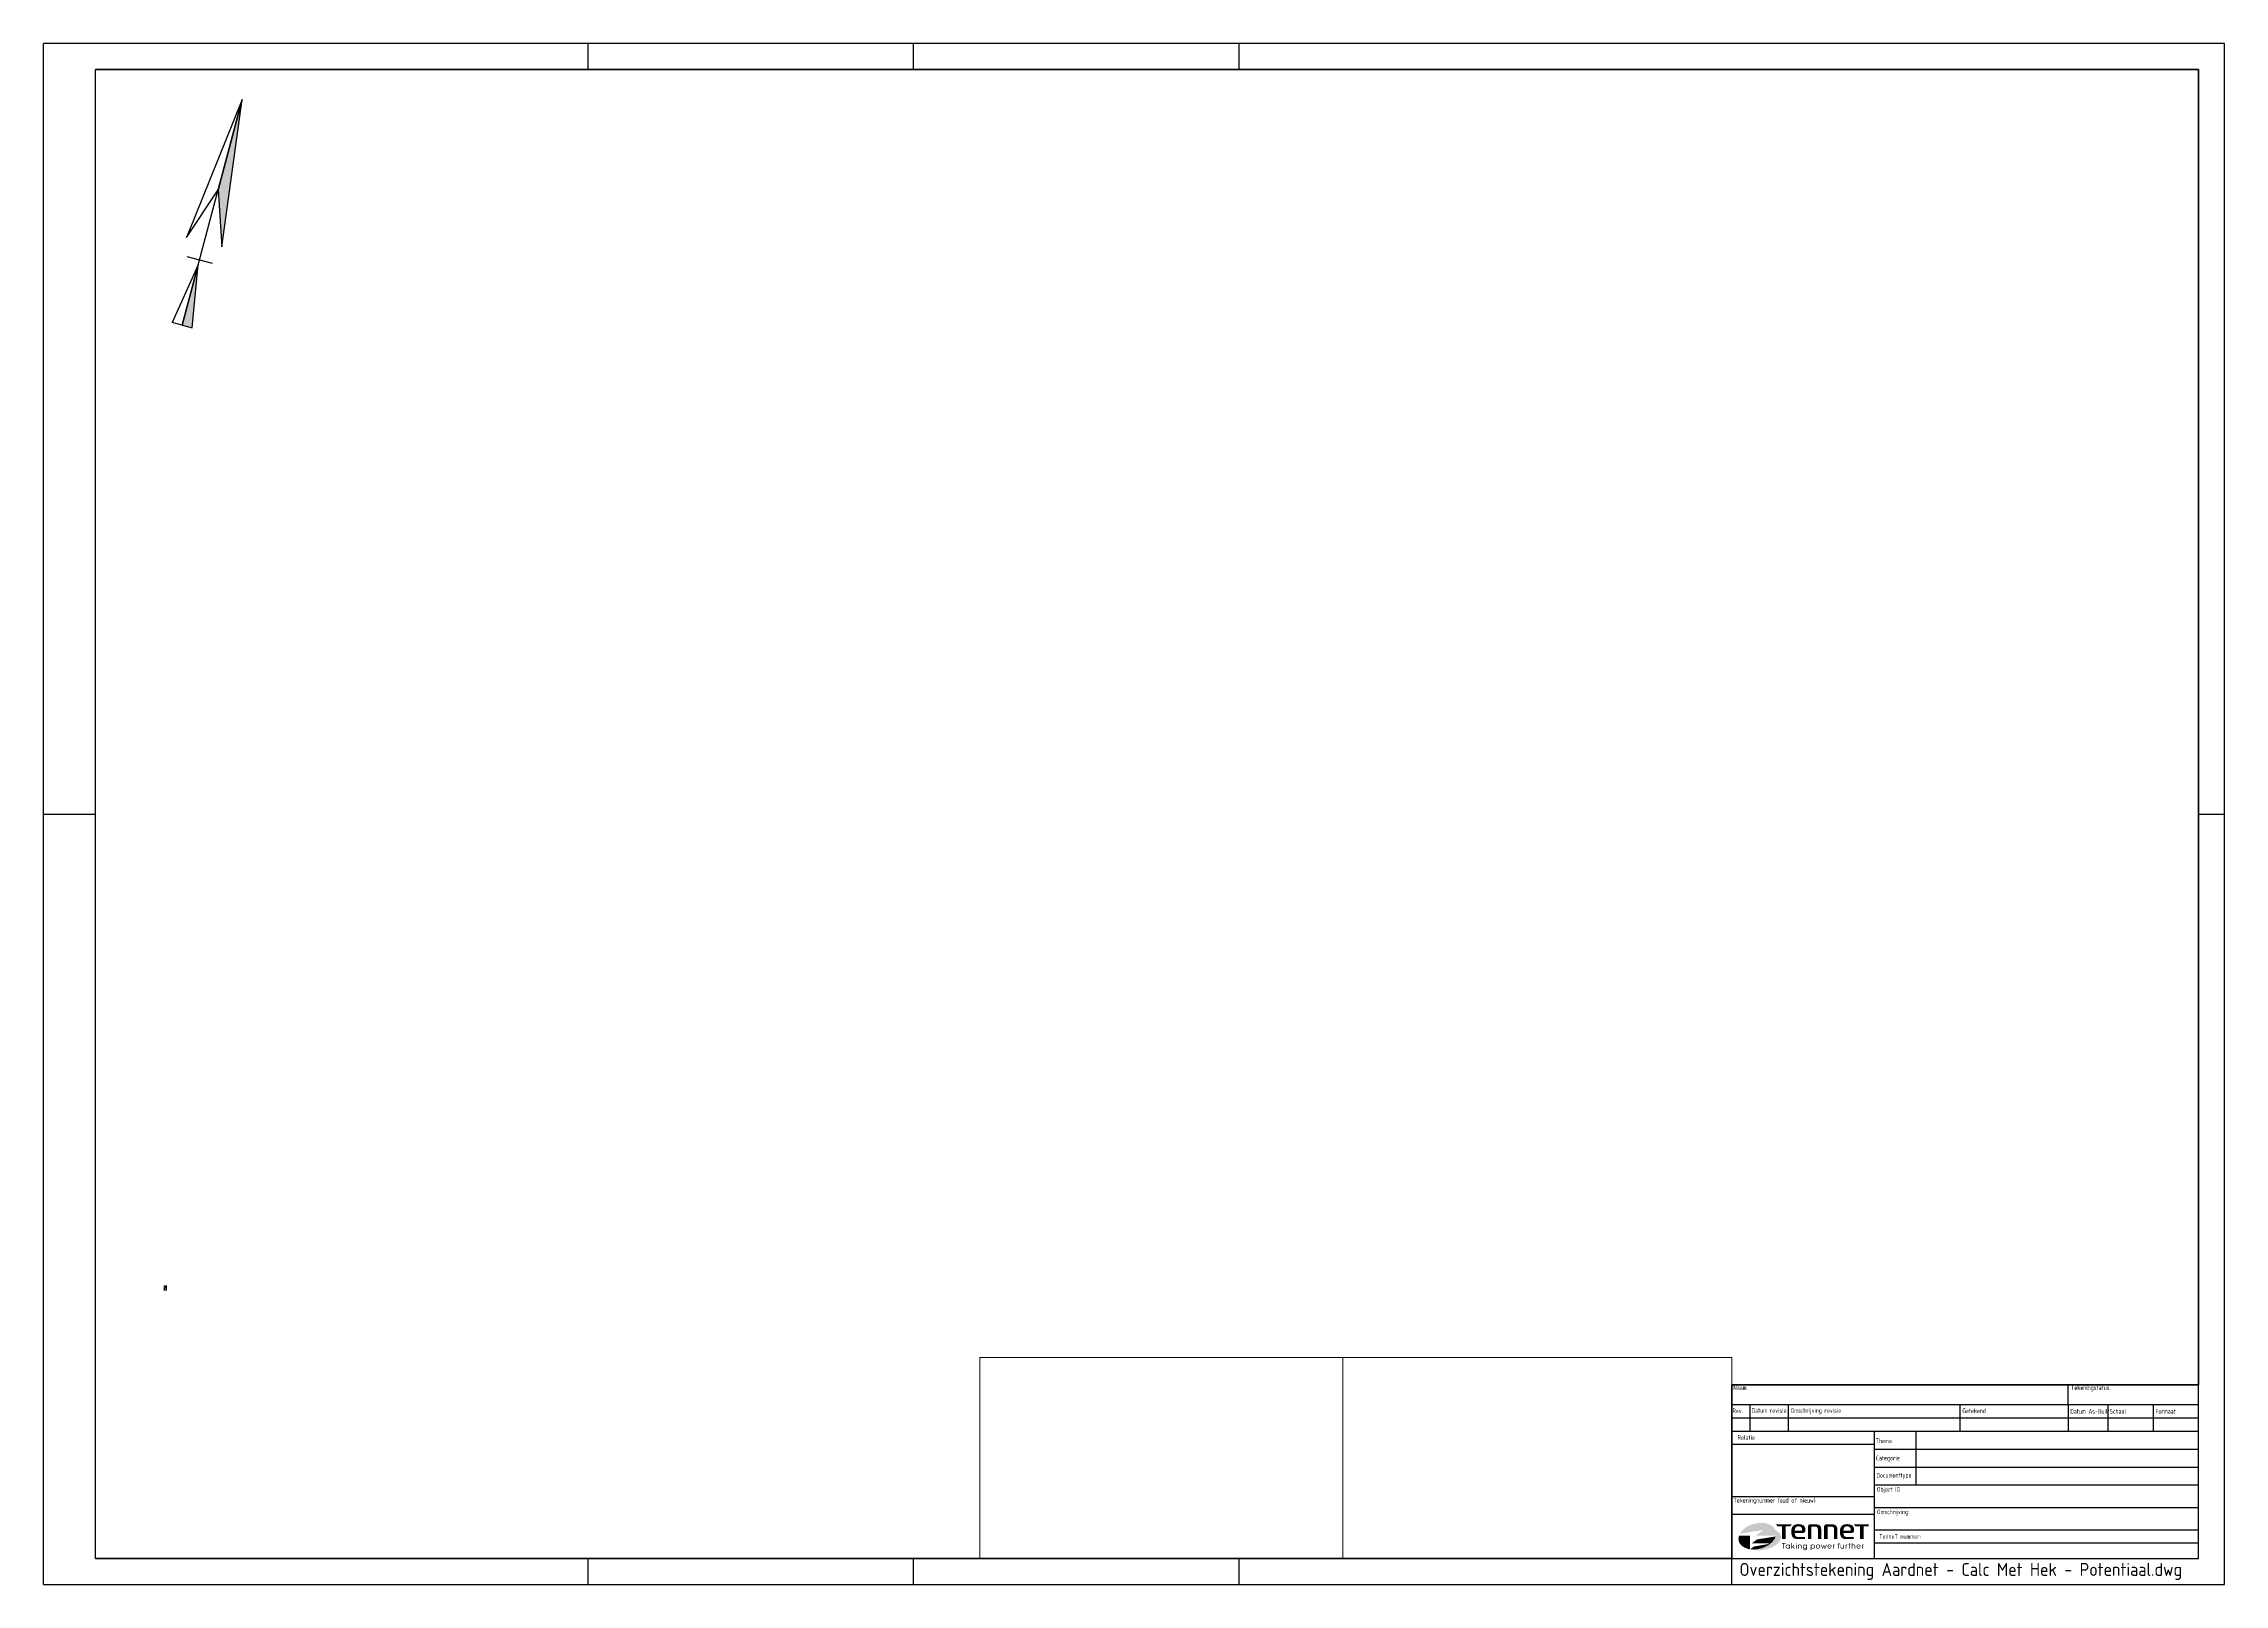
# Paper-space layout 'A1' of a CAD drawing. Header units: millimetres. Extents: x 0 to 841, y 0 to 594.
# The model-space entities are those that its viewports show. They can reach past a viewport. Long polylines and large blocks are cut down to what shows.
import ezdxf
from ezdxf.enums import TextEntityAlignment as Align

# ---------------------------------------------------------------- set-up
doc = ezdxf.new("R2010")
doc.units = ezdxf.units.MM
doc.header["$LTSCALE"] = 10
doc.layers.add('AALYN00L', color=7, linetype='Continuous', lineweight=9)
for name, color, linetype in [('FORMAAT', 7, 'Continuous'), ('GUIDE', 7, 'Continuous'), ('Stationsvlek', 6, 'Continuous'), ('WKAAR40L', 170, 'Continuous'), ('WKAAR40R', 30, 'Continuous')]:
    doc.layers.add(name, color=color, linetype=linetype)
doc.layers.add('VPORTS', color=7, linetype='Continuous', plot=False)
doc.layers.add('WIPEOUT', color=7, linetype='Continuous', plot=False)
doc.styles.add('TenneT', font='isocp.shx')
doc.linetypes.add('FENCELINE1', pattern='A,6.35,-2.54,[133,ltypeshp.shx,S=2.54,R=0,X=-2.54,Y=0],-2.54,25.4', length=36.83)

# ---------------------------------------------------------------- blocks, each defined once
blk = doc.blocks.new('TA1')
at = {"color": 1}
for p, q in [((841, 594), (0, 594)), ((0, 0), (0, 594)), ((210, 584), (210, 594)), ((335.5, 584), (335.5, 594)), ((461, 584), (461, 594)), ((841, 0), (841, 594)), ((0, 297), (20, 297)), ((831, 297), (841, 297)), ((210, 0), (210, 10)), ((335.5, 0), (335.5, 10)), ((461, 0), (461, 10)), ((651, 0), (651, 10)), ((0, 0), (841, 0))]:
    blk.add_line(p, q, dxfattribs=at)
at = {"color": 5}
for p, q in [((831, 584), (20, 584)), ((20, 10), (20, 584)), ((831, 10), (831, 584)), ((20, 10), (831, 10))]:
    blk.add_line(p, q, dxfattribs=at)
blk = doc.blocks.new('TenneT onderhoek A1 2014')
at = {"true_color": 0x004594}
h = blk.add_hatch(color=154, dxfattribs=at)
edge = h.paths.add_edge_path()
edge.add_spline(control_points=[(470.24, 145.93), (470.24, 145.93), (462.47, 145.93), (462.47, 145.93), (462.47, 145.93), (465.39, 148.13), (465.39, 148.13), (465.39, 148.13), (456.38, 146.7), (456.38, 146.7), (456.38, 146.7), (456.38, 146.71), (456.38, 146.71), (457.3, 148.37), (459.28, 149.84), (461.81, 150.51), (465.76, 151.57), (469.53, 150.3), (470.24, 147.67), (470.39, 147.1), (470.39, 146.51), (470.24, 145.93), (470.24, 145.93), (470.24, 145.93), (470.24, 145.93)], knot_values=[0, 0, 0, 0, 1, 1, 1, 2, 2, 2, 3, 3, 3, 4, 4, 4, 5, 5, 5, 6, 6, 6, 7, 7, 7, 8, 8, 8, 8], degree=3, periodic=0)
h = blk.add_hatch(color=141)
h.set_gradient(color1=(61, 185, 194), color2=(51, 116, 132), tint=1)
edge = h.paths.add_edge_path()
edge.add_spline(control_points=[(460.27, 140.72), (458.09, 141.04), (456.39, 142.17), (455.94, 143.84), (455.76, 144.53), (455.8, 145.24), (456.04, 145.93), (456.04, 145.93), (456.04, 145.93), (456.04, 145.93), (456.04, 145.93), (460.27, 145.93), (460.27, 145.93), (460.27, 145.93), (460.27, 140.72), (460.27, 140.72)], knot_values=[0, 0, 0, 0, 1, 1, 1, 2, 2, 2, 3, 3, 3, 4, 4, 4, 5, 5, 5, 5], degree=3, periodic=0)
at = {"true_color": 0x629b9d}
h = blk.add_hatch(color=135, dxfattribs=at)
h.set_gradient(color1=(164, 204, 196), one_color=1, tint=1, name='INVCURVED')
edge = h.paths.add_edge_path()
edge.add_spline(control_points=[(457.56, 141.71), (457.77, 141.56), (458.11, 141.33), (458.62, 141.09), (459.04, 140.91), (459.48, 140.76), (459.94, 140.63), (460.41, 140.52), (460.92, 140.42), (461.45, 140.35), (462, 140.3), (462.57, 140.27), (463.17, 140.26), (463.79, 140.29), (464.44, 140.34), (465.12, 140.42), (465.85, 140.55), (466.63, 140.72), (467.48, 140.97), (468.48, 141.34), (470.19, 142.17), (471.79, 143.46), (472.23, 145.05), (472.2, 145.68), (472.07, 146.17), (471.87, 146.58), (471.62, 146.94), (471.33, 147.25), (471.02, 147.52), (470.65, 147.79), (470.4, 147.91), (470.02, 148.17), (470.25, 147.76), (470.3, 147.42), (470.36, 146.84), (470.39, 146.16), (469.99, 145.12), (469.32, 143.96), (468.07, 142.76), (466.79, 141.92), (465.5, 141.35), (464.57, 141.05), (463.77, 140.85), (463.04, 140.72), (462.37, 140.63), (461.73, 140.67), (461.14, 140.62), (460.58, 140.68), (460.06, 140.75), (459.57, 140.85), (459.1, 140.97), (458.66, 141.12), (458.14, 141.36), (457.78, 141.57), (457.56, 141.71)], knot_values=[0, 0, 0, 0, 1.169576, 1.837399, 2.512652, 3.213579, 3.916841, 4.639743, 5.403717, 6.218902, 7.037093, 7.889665, 8.773799, 9.697636, 10.667594, 11.692368, 12.784237, 13.963594, 15.267821, 16.754832, 18.724948, 23.874711, 25.119813, 25.969505, 26.697037, 27.364343, 28.004422, 28.63507, 29.26661, 29.905374, 30.555472, 30.882101, 31.171247, 31.954644, 32.769179, 33.660189, 35.026022, 37.64588, 39.603933, 42.726769, 44.474586, 45.876255, 47.092859, 48.186573, 49.193163, 50.124383, 51.027126, 51.854028, 52.622592, 53.362173, 54.091847, 54.786472, 55.46156, 56.646122, 56.646122, 56.646122, 56.646122], degree=3, periodic=0)
h = blk.add_hatch(color=3)
edge = h.paths.add_edge_path()
edge.add_spline(control_points=[(461.61, 141.63), (461.68, 141.69), (461.83, 141.75), (461.92, 141.77), (461.92, 141.77), (466.91, 142.64), (466.91, 142.64), (467.07, 142.66), (467.28, 142.76), (467.39, 142.85), (467.49, 142.94), (467.58, 143.01), (467.58, 143.01), (467.58, 143.01), (461.01, 143.01), (461.01, 143.01), (461.01, 143.01), (462.8, 144.36), (462.8, 144.36), (462.88, 144.42), (463.02, 144.48), (463.11, 144.5), (463.11, 144.5), (469.87, 145.59), (469.87, 145.59), (469.96, 145.61), (470.08, 145.65), (470.18, 145.7), (470.18, 145.7), (470.18, 145.69), (470.18, 145.69), (469.56, 143.69), (467.34, 141.8), (464.36, 141), (462.97, 140.62), (461.6, 140.54), (460.37, 140.71), (460.37, 140.71), (461.61, 141.63), (461.61, 141.63)], knot_values=[0, 0, 0, 0, 1, 1, 1, 2, 2, 2, 3, 3, 3, 4, 4, 4, 5, 5, 5, 6, 6, 6, 7, 7, 7, 8, 8, 8, 9, 9, 9, 10, 10, 10, 11, 11, 11, 12, 12, 12, 13, 13, 13, 13], degree=3, periodic=0)
at = {"true_color": 0x004594}
h = blk.add_hatch(color=154, dxfattribs=at)
edge = h.paths.add_edge_path()
edge.add_spline(control_points=[(470.91, 149.48), (470.72, 149.81), (470.42, 150.09), (470.1, 150.31), (470.1, 150.31), (476.56, 150.31), (476.56, 150.31), (476.23, 150.13), (475.96, 149.84), (475.81, 149.48), (475.81, 149.48), (474.04, 149.48), (474.04, 149.48), (474.04, 149.48), (474.04, 144.61), (474.04, 144.61), (474.04, 144.61), (472.68, 144.61), (472.68, 144.61), (472.68, 144.61), (472.68, 149.48), (472.68, 149.48), (472.68, 149.48), (470.91, 149.48), (470.91, 149.48)], knot_values=[0, 0, 0, 0, 1, 1, 1, 2, 2, 2, 3, 3, 3, 4, 4, 4, 5, 5, 5, 6, 6, 6, 7, 7, 7, 8, 8, 8, 8], degree=3, periodic=0)
at = {"true_color": 0x85b04e}
for points in [[(473.18, 140.95), (473.18, 142.83), (472.6, 142.83), (472.6, 143.05), (474, 143.05), (474, 142.83), (473.42, 142.83), (473.42, 140.95)], [(476.26, 140.95), (476.26, 143.11), (476.5, 143.11), (476.5, 141.62), (477.18, 142.51), (477.49, 142.51), (476.91, 141.78), (477.59, 140.95), (477.29, 140.95), (476.76, 141.59), (476.5, 141.25), (476.5, 140.95)], [(498.48, 140.95), (498.48, 142.3), (498.16, 142.3), (498.16, 142.51), (498.48, 142.51), (498.48, 143.11), (498.72, 143.11), (498.72, 142.51), (499.08, 142.51), (499.08, 142.3), (498.72, 142.3), (498.72, 140.95)], [(488.19, 140.95), (487.6, 142.51), (487.84, 142.51), (488.31, 141.28), (488.65, 142.33), (488.85, 142.33), (489.19, 141.28), (489.66, 142.51), (489.9, 142.51), (489.31, 140.95), (489.06, 140.95), (488.75, 141.92), (488.44, 140.95)]]:
    blk.add_hatch(color=65, dxfattribs=at).paths.add_polyline_path(points)
at = {"true_color": 0x004594}
h = blk.add_hatch(color=154, dxfattribs=at)
edge = h.paths.add_edge_path()
edge.add_spline(control_points=[(477.56, 146.78), (477.55, 146.86), (477.55, 146.91), (477.54, 147.01), (477.54, 147.01), (480.55, 147.01), (480.55, 147.01), (480.6, 147.01), (480.86, 147), (481.03, 147.04), (481.33, 147.12), (481.66, 147.36), (481.66, 148.11), (481.67, 149.01), (481.36, 149.56), (480.87, 149.9), (479.88, 150.6), (477.72, 150.61), (476.84, 149.68), (475.95, 148.76), (476.05, 146.58), (476.52, 145.65), (476.65, 145.38), (476.92, 145.06), (477.33, 144.85), (477.63, 144.68), (478.07, 144.61), (478.5, 144.61), (478.67, 144.61), (481.49, 144.61), (481.49, 144.61), (481.49, 144.61), (481.49, 145.44), (481.49, 145.44), (481.49, 145.44), (478.7, 145.44), (478.7, 145.44), (477.81, 145.45), (477.6, 146.11), (477.56, 146.78)], knot_values=[0, 0, 0, 0, 1, 1, 1, 2, 2, 2, 3, 3, 3, 4, 4, 4, 5, 5, 5, 6, 6, 6, 7, 7, 7, 8, 8, 8, 9, 9, 9, 10, 10, 10, 11, 11, 11, 12, 12, 12, 13, 13, 13, 13], degree=3, periodic=0)
edge = h.paths.add_edge_path(flags=16)
edge.add_spline(control_points=[(477.56, 148.25), (477.64, 148.93), (477.95, 149.55), (478.94, 149.55), (479.95, 149.55), (480.34, 149.02), (480.34, 148.27), (480.32, 147.92), (480.27, 147.84), (480.05, 147.83), (480.05, 147.83), (477.54, 147.83), (477.54, 147.83), (477.55, 148.06), (477.56, 148.25), (477.56, 148.25)], knot_values=[0, 0, 0, 0, 1, 1, 1, 2, 2, 2, 3, 3, 3, 4, 4, 4, 5, 5, 5, 5], degree=3, periodic=0)
at = {"true_color": 0x85b04e}
h = blk.add_hatch(color=65, dxfattribs=at)
h.paths.add_polyline_path([(477.97, 140.95), (477.97, 142.51), (478.21, 142.51), (478.21, 140.95)])
h.paths.add_polyline_path([(477.97, 142.77), (477.97, 143.11), (478.2, 143.11), (478.2, 142.77)])
at = {"true_color": 0x004594}
h = blk.add_hatch(color=154, dxfattribs=at)
edge = h.paths.add_edge_path()
edge.add_spline(control_points=[(485.53, 150.31), (485.53, 150.31), (483.61, 150.31), (483.61, 150.31), (482.92, 150.3), (482.59, 149.98), (482.59, 149.31), (482.59, 149.31), (482.59, 144.61), (482.59, 144.61), (482.59, 144.61), (483.92, 144.61), (483.92, 144.61), (483.92, 144.61), (483.92, 149.2), (483.92, 149.2), (483.93, 149.4), (483.99, 149.47), (484.19, 149.47), (484.19, 149.47), (485.32, 149.47), (485.32, 149.47), (486.14, 149.47), (486.44, 149.06), (486.45, 148.23), (486.45, 148.23), (486.45, 144.61), (486.45, 144.61), (486.45, 144.61), (487.77, 144.61), (487.77, 144.61), (487.77, 144.61), (487.77, 148.35), (487.77, 148.35), (487.78, 150), (486.65, 150.3), (485.53, 150.31)], knot_values=[0, 0, 0, 0, 1, 1, 1, 2, 2, 2, 3, 3, 3, 4, 4, 4, 5, 5, 5, 6, 6, 6, 7, 7, 7, 8, 8, 8, 9, 9, 9, 10, 10, 10, 11, 11, 11, 12, 12, 12, 12], degree=3, periodic=0)
h = blk.add_hatch(color=154, dxfattribs=at)
edge = h.paths.add_edge_path()
edge.add_spline(control_points=[(491.78, 150.31), (491.78, 150.31), (489.86, 150.31), (489.86, 150.31), (489.17, 150.3), (488.84, 149.98), (488.84, 149.31), (488.84, 149.31), (488.84, 144.61), (488.84, 144.61), (488.84, 144.61), (490.17, 144.61), (490.17, 144.61), (490.17, 144.61), (490.17, 149.2), (490.17, 149.2), (490.18, 149.4), (490.25, 149.47), (490.44, 149.47), (490.44, 149.47), (491.57, 149.47), (491.57, 149.47), (492.39, 149.47), (492.69, 149.06), (492.7, 148.23), (492.7, 148.23), (492.7, 144.61), (492.7, 144.61), (492.7, 144.61), (494.02, 144.61), (494.02, 144.61), (494.02, 144.61), (494.02, 148.35), (494.02, 148.35), (494.03, 150), (492.9, 150.3), (491.78, 150.31)], knot_values=[0, 0, 0, 0, 1, 1, 1, 2, 2, 2, 3, 3, 3, 4, 4, 4, 5, 5, 5, 6, 6, 6, 7, 7, 7, 8, 8, 8, 9, 9, 9, 10, 10, 10, 11, 11, 11, 12, 12, 12, 12], degree=3, periodic=0)
at = {"true_color": 0x85b04e}
h = blk.add_hatch(color=65, dxfattribs=at)
edge = h.paths.add_edge_path()
edge.add_spline(control_points=[(494.17, 140.95), (494.17, 140.95), (494.17, 142.3), (494.17, 142.3), (494.17, 142.3), (493.9, 142.3), (493.9, 142.3), (493.9, 142.3), (493.9, 142.51), (493.9, 142.51), (493.9, 142.51), (494.17, 142.51), (494.17, 142.51), (494.17, 142.51), (494.17, 142.59), (494.17, 142.59), (494.18, 142.8), (494.25, 142.93), (494.39, 143.02), (494.39, 143.02), (494.39, 143.02), (494.39, 143.02), (494.48, 143.07), (494.61, 143.1), (494.74, 143.1), (494.74, 143.1), (494.74, 143.1), (494.74, 143.1), (494.74, 143.1), (494.83, 143.1), (494.83, 143.1), (494.83, 143.1), (494.83, 142.87), (494.83, 142.87), (494.83, 142.87), (494.75, 142.87), (494.75, 142.87), (494.63, 142.87), (494.54, 142.85), (494.49, 142.8), (494.49, 142.8), (494.49, 142.8), (494.49, 142.8), (494.43, 142.75), (494.41, 142.68), (494.41, 142.58), (494.41, 142.58), (494.41, 142.58), (494.41, 142.58), (494.41, 142.58), (494.41, 142.51), (494.41, 142.51), (494.41, 142.51), (494.83, 142.51), (494.83, 142.51), (494.83, 142.51), (494.83, 142.3), (494.83, 142.3), (494.83, 142.3), (494.41, 142.3), (494.41, 142.3), (494.41, 142.3), (494.41, 140.95), (494.41, 140.95), (494.41, 140.95), (494.17, 140.95), (494.17, 140.95)], knot_values=[0, 0, 0, 0, 1, 1, 1, 2, 2, 2, 3, 3, 3, 4, 4, 4, 5, 5, 5, 6, 6, 6, 7, 7, 7, 8, 8, 8, 9, 9, 9, 10, 10, 10, 11, 11, 11, 12, 12, 12, 13, 13, 13, 14, 14, 14, 15, 15, 15, 16, 16, 16, 17, 17, 17, 18, 18, 18, 19, 19, 19, 20, 20, 20, 21, 21, 21, 22, 22, 22, 22], degree=3, periodic=0)
at = {"true_color": 0x004594}
h = blk.add_hatch(color=154, dxfattribs=at)
edge = h.paths.add_edge_path()
edge.add_spline(control_points=[(496.33, 146.78), (496.33, 146.86), (496.32, 146.91), (496.32, 147.01), (496.32, 147.01), (499.32, 147.01), (499.32, 147.01), (499.38, 147.01), (499.63, 147), (499.8, 147.04), (500.11, 147.12), (500.44, 147.36), (500.44, 148.11), (500.44, 149.01), (500.13, 149.56), (499.65, 149.9), (498.66, 150.6), (496.5, 150.61), (495.61, 149.68), (494.72, 148.76), (494.82, 146.58), (495.29, 145.65), (495.42, 145.38), (495.69, 145.06), (496.1, 144.85), (496.4, 144.68), (496.84, 144.61), (497.27, 144.61), (497.45, 144.61), (500.26, 144.61), (500.26, 144.61), (500.26, 144.61), (500.26, 145.44), (500.26, 145.44), (500.26, 145.44), (497.48, 145.44), (497.48, 145.44), (496.58, 145.45), (496.38, 146.11), (496.33, 146.78)], knot_values=[0, 0, 0, 0, 1, 1, 1, 2, 2, 2, 3, 3, 3, 4, 4, 4, 5, 5, 5, 6, 6, 6, 7, 7, 7, 8, 8, 8, 9, 9, 9, 10, 10, 10, 11, 11, 11, 12, 12, 12, 13, 13, 13, 13], degree=3, periodic=0)
edge = h.paths.add_edge_path(flags=16)
edge.add_spline(control_points=[(496.34, 148.25), (496.41, 148.93), (496.73, 149.55), (497.71, 149.55), (498.73, 149.55), (499.11, 149.02), (499.11, 148.27), (499.1, 147.92), (499.04, 147.84), (498.83, 147.83), (498.83, 147.83), (496.32, 147.83), (496.32, 147.83), (496.32, 148.06), (496.34, 148.25), (496.34, 148.25)], knot_values=[0, 0, 0, 0, 1, 1, 1, 2, 2, 2, 3, 3, 3, 4, 4, 4, 5, 5, 5, 5], degree=3, periodic=0)
at = {"true_color": 0x85b04e}
h = blk.add_hatch(color=65, dxfattribs=at)
edge = h.paths.add_edge_path()
edge.add_spline(control_points=[(499.48, 140.95), (499.48, 140.95), (499.48, 143.11), (499.48, 143.11), (499.48, 143.11), (499.71, 143.11), (499.71, 143.11), (499.71, 143.11), (499.71, 142.36), (499.71, 142.36), (499.93, 142.61), (500.41, 142.63), (500.66, 142.35), (500.78, 142.22), (500.86, 142.03), (500.86, 141.81), (500.86, 141.81), (500.86, 140.95), (500.86, 140.95), (500.86, 140.95), (500.62, 140.95), (500.62, 140.95), (500.62, 140.95), (500.62, 140.95), (500.62, 140.95), (500.62, 140.95), (500.62, 141.81), (500.62, 141.81), (500.61, 142.46), (499.92, 142.45), (499.76, 142.09), (499.76, 142.09), (499.76, 142.09), (499.76, 142.09), (499.73, 142.03), (499.71, 141.94), (499.71, 141.81), (499.71, 141.81), (499.71, 140.95), (499.71, 140.95), (499.71, 140.95), (499.48, 140.95), (499.48, 140.95)], knot_values=[0, 0, 0, 0, 1, 1, 1, 2, 2, 2, 3, 3, 3, 4, 4, 4, 5, 5, 5, 6, 6, 6, 7, 7, 7, 8, 8, 8, 9, 9, 9, 10, 10, 10, 11, 11, 11, 12, 12, 12, 13, 13, 13, 14, 14, 14, 14], degree=3, periodic=0)
at = {"true_color": 0x004594}
h = blk.add_hatch(color=154, dxfattribs=at)
edge = h.paths.add_edge_path()
edge.add_spline(control_points=[(500.18, 150.3), (500.51, 150.12), (500.78, 149.83), (500.93, 149.48), (500.93, 149.48), (502.7, 149.48), (502.7, 149.48), (502.7, 149.48), (502.7, 144.61), (502.7, 144.61), (502.7, 144.61), (504.06, 144.61), (504.06, 144.61), (504.06, 144.61), (504.06, 149.48), (504.06, 149.48), (504.06, 149.48), (506.01, 149.48), (506.01, 149.48), (506.01, 149.48), (506.01, 150.3), (506.01, 150.3), (506.01, 150.3), (500.18, 150.3), (500.18, 150.3)], knot_values=[0, 0, 0, 0, 1, 1, 1, 2, 2, 2, 3, 3, 3, 4, 4, 4, 5, 5, 5, 6, 6, 6, 7, 7, 7, 8, 8, 8, 8], degree=3, periodic=0)
at = {"true_color": 0x85b04e}
h = blk.add_hatch(color=65, dxfattribs=at)
edge = h.paths.add_edge_path()
edge.add_spline(control_points=[(475.67, 142.51), (475.67, 142.51), (475.67, 140.95), (475.67, 140.95), (475.67, 140.95), (475.43, 140.95), (475.43, 140.95), (475.43, 140.95), (475.43, 141.18), (475.43, 141.18), (475.28, 141), (475.09, 140.91), (474.85, 140.91), (474.85, 140.91), (474.85, 140.91), (474.85, 140.91), (474.85, 140.91), (474.85, 140.91), (474.85, 140.91), (474.85, 140.91), (474.85, 140.91), (474.85, 140.91), (474.38, 140.91), (474.01, 141.3), (474.01, 141.73), (474.01, 141.73), (474.01, 141.73), (474.01, 141.73), (474.01, 142.15), (474.35, 142.55), (474.85, 142.55), (475.09, 142.55), (475.29, 142.46), (475.43, 142.29), (475.43, 142.29), (475.43, 142.29), (475.43, 142.29), (475.43, 142.29), (475.43, 142.51), (475.43, 142.51), (475.43, 142.51), (475.67, 142.51), (475.67, 142.51)], knot_values=[0, 0, 0, 0, 1, 1, 1, 2, 2, 2, 3, 3, 3, 4, 4, 4, 5, 5, 5, 6, 6, 6, 7, 7, 7, 8, 8, 8, 9, 9, 9, 10, 10, 10, 11, 11, 11, 12, 12, 12, 13, 13, 13, 14, 14, 14, 14], degree=3, periodic=0)
edge = h.paths.add_edge_path(flags=16)
edge.add_spline(control_points=[(474.85, 141.13), (475.12, 141.13), (475.43, 141.36), (475.43, 141.73), (475.43, 142.03), (475.2, 142.33), (474.85, 142.34), (474.52, 142.34), (474.25, 142.05), (474.25, 141.73), (474.25, 141.39), (474.55, 141.13), (474.85, 141.13)], knot_values=[0, 0, 0, 0, 1, 1, 1, 2, 2, 2, 3, 3, 3, 4, 4, 4, 4], degree=3, periodic=0)
h = blk.add_hatch(color=65, dxfattribs=at)
edge = h.paths.add_edge_path()
edge.add_spline(control_points=[(478.8, 140.95), (478.8, 140.95), (478.8, 142.51), (478.8, 142.51), (478.8, 142.51), (479.04, 142.51), (479.04, 142.51), (479.04, 142.51), (479.04, 142.35), (479.04, 142.35), (479.13, 142.44), (479.27, 142.55), (479.49, 142.55), (479.91, 142.55), (480.18, 142.26), (480.18, 141.81), (480.18, 141.81), (480.18, 140.95), (480.18, 140.95), (480.18, 140.95), (479.94, 140.95), (479.94, 140.95), (479.94, 140.95), (479.94, 140.95), (479.94, 140.95), (479.94, 140.95), (479.94, 141.81), (479.94, 141.81), (479.94, 142.44), (479.26, 142.46), (479.09, 142.09), (479.06, 142.03), (479.05, 141.95), (479.05, 141.81), (479.05, 141.81), (479.05, 140.96), (479.05, 140.96), (479.05, 140.96), (478.8, 140.95), (478.8, 140.95)], knot_values=[0, 0, 0, 0, 1, 1, 1, 2, 2, 2, 3, 3, 3, 4, 4, 4, 5, 5, 5, 6, 6, 6, 7, 7, 7, 8, 8, 8, 9, 9, 9, 10, 10, 10, 11, 11, 11, 12, 12, 12, 13, 13, 13, 13], degree=3, periodic=0)
h = blk.add_hatch(color=65, dxfattribs=at)
edge = h.paths.add_edge_path()
edge.add_spline(control_points=[(482.28, 142.51), (482.28, 142.51), (482.28, 141.09), (482.28, 141.09), (482.29, 140.86), (482.26, 140.74), (482.14, 140.59), (482.14, 140.59), (482.14, 140.59), (482.14, 140.59), (481.99, 140.41), (481.74, 140.3), (481.49, 140.3), (481.49, 140.3), (481.49, 140.3), (481.49, 140.3), (481.13, 140.3), (480.8, 140.53), (480.71, 140.89), (480.71, 140.89), (480.95, 140.89), (480.95, 140.89), (481, 140.79), (481.14, 140.51), (481.5, 140.51), (481.5, 140.51), (481.5, 140.51), (481.5, 140.51), (481.82, 140.51), (482.05, 140.72), (482.05, 141.04), (482.05, 141.04), (482.05, 141.04), (482.05, 141.04), (482.05, 141.04), (482.05, 141.19), (482.05, 141.19), (481.93, 141.02), (481.72, 140.91), (481.47, 140.91), (481.47, 140.91), (481.47, 140.91), (481.47, 140.91), (481.03, 140.91), (480.66, 141.28), (480.66, 141.73), (480.66, 141.73), (480.66, 141.73), (480.66, 141.73), (480.66, 142.18), (481.02, 142.55), (481.46, 142.55), (481.46, 142.55), (481.46, 142.55), (481.46, 142.55), (481.7, 142.55), (481.9, 142.46), (482.05, 142.28), (482.05, 142.28), (482.05, 142.28), (482.05, 142.28), (482.05, 142.28), (482.05, 142.51), (482.05, 142.51), (482.05, 142.51), (482.28, 142.51), (482.28, 142.51)], knot_values=[0, 0, 0, 0, 1, 1, 1, 2, 2, 2, 3, 3, 3, 4, 4, 4, 5, 5, 5, 6, 6, 6, 7, 7, 7, 8, 8, 8, 9, 9, 9, 10, 10, 10, 11, 11, 11, 12, 12, 12, 13, 13, 13, 14, 14, 14, 15, 15, 15, 16, 16, 16, 17, 17, 17, 18, 18, 18, 19, 19, 19, 20, 20, 20, 21, 21, 21, 22, 22, 22, 22], degree=3, periodic=0)
edge = h.paths.add_edge_path(flags=17)
edge.add_spline(control_points=[(481.48, 141.13), (481.74, 141.13), (482.05, 141.36), (482.05, 141.73), (482.05, 142.03), (481.83, 142.33), (481.48, 142.34), (481.14, 142.34), (480.9, 142.07), (480.89, 141.73), (480.89, 141.35), (481.22, 141.13), (481.48, 141.13)], knot_values=[0, 0, 0, 0, 1, 1, 1, 2, 2, 2, 3, 3, 3, 4, 4, 4, 4], degree=3, periodic=0)
h = blk.add_hatch(color=65, dxfattribs=at)
edge = h.paths.add_edge_path()
edge.add_spline(control_points=[(483.69, 140.37), (483.69, 140.37), (483.69, 142.51), (483.69, 142.51), (483.69, 142.51), (483.93, 142.51), (483.93, 142.51), (483.93, 142.51), (483.93, 142.3), (483.93, 142.3), (484.06, 142.46), (484.28, 142.55), (484.52, 142.55), (484.52, 142.55), (484.52, 142.55), (484.52, 142.55), (484.97, 142.55), (485.34, 142.18), (485.34, 141.73), (485.34, 141.73), (485.34, 141.73), (485.34, 141.73), (485.34, 141.28), (484.97, 140.91), (484.5, 140.91), (484.5, 140.91), (484.5, 140.91), (484.5, 140.91), (484.27, 140.91), (484.07, 141), (483.94, 141.17), (483.94, 141.17), (483.94, 141.17), (483.94, 141.17), (483.94, 141.17), (483.94, 140.37), (483.94, 140.37), (483.94, 140.37), (483.69, 140.37), (483.69, 140.37), (483.69, 140.37), (483.69, 140.37), (483.69, 140.37)], knot_values=[0, 0, 0, 0, 1, 1, 1, 2, 2, 2, 3, 3, 3, 4, 4, 4, 5, 5, 5, 6, 6, 6, 7, 7, 7, 8, 8, 8, 9, 9, 9, 10, 10, 10, 11, 11, 11, 12, 12, 12, 13, 13, 13, 14, 14, 14, 14], degree=3, periodic=0)
edge = h.paths.add_edge_path(flags=16)
edge.add_spline(control_points=[(484.52, 141.13), (484.84, 141.13), (485.11, 141.39), (485.11, 141.73), (485.11, 141.73), (485.11, 141.73), (485.11, 141.73), (485.11, 142.07), (484.85, 142.34), (484.51, 142.34), (484.51, 142.34), (484.51, 142.34), (484.51, 142.34), (484.18, 142.34), (483.92, 142.08), (483.92, 141.74), (483.92, 141.74), (483.92, 141.74), (483.92, 141.74), (483.93, 141.39), (484.17, 141.13), (484.52, 141.13), (484.52, 141.13), (484.52, 141.13), (484.52, 141.13)], knot_values=[0, 0, 0, 0, 1, 1, 1, 2, 2, 2, 3, 3, 3, 4, 4, 4, 5, 5, 5, 6, 6, 6, 7, 7, 7, 8, 8, 8, 8], degree=3, periodic=0)
h = blk.add_hatch(color=65, dxfattribs=at)
edge = h.paths.add_edge_path()
edge.add_spline(control_points=[(485.73, 141.73), (485.73, 142.18), (486.1, 142.55), (486.54, 142.55), (486.54, 142.55), (486.54, 142.55), (486.54, 142.55), (486.99, 142.55), (487.36, 142.18), (487.36, 141.73), (487.36, 141.73), (487.36, 141.73), (487.36, 141.73), (487.36, 141.29), (486.99, 140.91), (486.54, 140.91), (486.54, 140.91), (486.54, 140.91), (486.54, 140.91), (486.09, 140.91), (485.73, 141.28), (485.73, 141.73), (485.73, 141.73), (485.73, 141.73), (485.73, 141.73)], knot_values=[0, 0, 0, 0, 1, 1, 1, 2, 2, 2, 3, 3, 3, 4, 4, 4, 5, 5, 5, 6, 6, 6, 7, 7, 7, 8, 8, 8, 8], degree=3, periodic=0)
edge = h.paths.add_edge_path(flags=16)
edge.add_spline(control_points=[(487.12, 141.74), (487.12, 141.74), (487.12, 141.74), (487.12, 141.74), (487.12, 142.07), (486.86, 142.34), (486.54, 142.34), (486.21, 142.34), (485.96, 142.05), (485.96, 141.73), (485.96, 141.4), (486.22, 141.13), (486.54, 141.13), (486.84, 141.13), (487.12, 141.37), (487.12, 141.74)], knot_values=[0, 0, 0, 0, 1, 1, 1, 2, 2, 2, 3, 3, 3, 4, 4, 4, 5, 5, 5, 5], degree=3, periodic=0)
h = blk.add_hatch(color=65, dxfattribs=at)
edge = h.paths.add_edge_path()
edge.add_spline(control_points=[(490.96, 142.55), (491.29, 142.55), (491.6, 142.34), (491.72, 142.02), (491.72, 142.02), (491.72, 142.02), (491.72, 142.02), (491.78, 141.9), (491.78, 141.66), (491.78, 141.66), (491.78, 141.66), (491.78, 141.64), (491.78, 141.64), (491.78, 141.64), (490.39, 141.64), (490.39, 141.64), (490.42, 141.39), (490.65, 141.13), (490.96, 141.13), (491.28, 141.13), (491.44, 141.39), (491.46, 141.44), (491.46, 141.44), (491.72, 141.44), (491.72, 141.44), (491.62, 141.16), (491.31, 140.92), (490.96, 140.91), (490.51, 140.91), (490.15, 141.28), (490.15, 141.73), (490.15, 142.12), (490.45, 142.55), (490.96, 142.55)], knot_values=[0, 0, 0, 0, 1, 1, 1, 2, 2, 2, 3, 3, 3, 4, 4, 4, 5, 5, 5, 6, 6, 6, 7, 7, 7, 8, 8, 8, 9, 9, 9, 10, 10, 10, 11, 11, 11, 11], degree=3, periodic=0)
edge = h.paths.add_edge_path(flags=16)
edge.add_spline(control_points=[(490.96, 142.34), (490.69, 142.34), (490.46, 142.14), (490.4, 141.86), (490.4, 141.86), (490.4, 141.86), (490.4, 141.86), (490.4, 141.86), (491.52, 141.86), (491.52, 141.86), (491.44, 142.15), (491.23, 142.34), (490.96, 142.34), (490.96, 142.34), (490.96, 142.34), (490.96, 142.34)], knot_values=[0, 0, 0, 0, 1, 1, 1, 2, 2, 2, 3, 3, 3, 4, 4, 4, 5, 5, 5, 5], degree=3, periodic=0)
h = blk.add_hatch(color=65, dxfattribs=at)
edge = h.paths.add_edge_path()
edge.add_spline(control_points=[(492.27, 140.95), (492.27, 140.95), (492.27, 142.51), (492.27, 142.51), (492.27, 142.51), (492.51, 142.51), (492.51, 142.51), (492.51, 142.51), (492.51, 142.35), (492.51, 142.35), (492.61, 142.51), (492.76, 142.55), (492.96, 142.55), (492.96, 142.55), (492.96, 142.55), (492.96, 142.55), (492.96, 142.55), (492.96, 142.55), (492.96, 142.55), (492.96, 142.55), (492.99, 142.55), (492.99, 142.55), (492.99, 142.55), (492.99, 142.31), (492.99, 142.31), (492.99, 142.31), (492.95, 142.31), (492.95, 142.31), (492.82, 142.3), (492.73, 142.27), (492.67, 142.21), (492.67, 142.21), (492.67, 142.21), (492.67, 142.21), (492.56, 142.11), (492.52, 142.03), (492.52, 141.86), (492.52, 141.86), (492.52, 140.95), (492.52, 140.95), (492.52, 140.95), (492.27, 140.95), (492.27, 140.95)], knot_values=[0, 0, 0, 0, 1, 1, 1, 2, 2, 2, 3, 3, 3, 4, 4, 4, 5, 5, 5, 6, 6, 6, 7, 7, 7, 8, 8, 8, 9, 9, 9, 10, 10, 10, 11, 11, 11, 12, 12, 12, 13, 13, 13, 14, 14, 14, 14], degree=3, periodic=0)
h = blk.add_hatch(color=65, dxfattribs=at)
edge = h.paths.add_edge_path()
edge.add_spline(control_points=[(496.56, 142.51), (496.56, 142.51), (496.56, 140.95), (496.56, 140.95), (496.56, 140.95), (496.33, 140.95), (496.33, 140.95), (496.33, 140.95), (496.33, 141.14), (496.33, 141.14), (496.19, 140.94), (495.97, 140.91), (495.84, 140.91), (495.61, 140.91), (495.38, 141.02), (495.26, 141.25), (495.26, 141.25), (495.26, 141.25), (495.26, 141.25), (495.21, 141.36), (495.18, 141.49), (495.18, 141.65), (495.18, 141.65), (495.18, 141.65), (495.18, 141.65), (495.18, 141.65), (495.18, 142.51), (495.18, 142.51), (495.18, 142.51), (495.42, 142.51), (495.42, 142.51), (495.42, 142.51), (495.42, 141.65), (495.42, 141.65), (495.42, 141.28), (495.63, 141.13), (495.87, 141.13), (496.23, 141.13), (496.32, 141.45), (496.32, 141.65), (496.32, 141.65), (496.32, 142.51), (496.32, 142.51), (496.32, 142.51), (496.56, 142.51), (496.56, 142.51)], knot_values=[0, 0, 0, 0, 1, 1, 1, 2, 2, 2, 3, 3, 3, 4, 4, 4, 5, 5, 5, 6, 6, 6, 7, 7, 7, 8, 8, 8, 9, 9, 9, 10, 10, 10, 11, 11, 11, 12, 12, 12, 13, 13, 13, 14, 14, 14, 15, 15, 15, 15], degree=3, periodic=0)
h = blk.add_hatch(color=65, dxfattribs=at)
edge = h.paths.add_edge_path()
edge.add_spline(control_points=[(497.15, 140.95), (497.15, 140.95), (497.15, 142.51), (497.15, 142.51), (497.15, 142.51), (497.39, 142.51), (497.39, 142.51), (497.39, 142.51), (497.39, 142.35), (497.39, 142.35), (497.5, 142.51), (497.65, 142.55), (497.85, 142.55), (497.85, 142.55), (497.85, 142.55), (497.85, 142.55), (497.85, 142.55), (497.85, 142.55), (497.85, 142.55), (497.85, 142.55), (497.87, 142.55), (497.87, 142.55), (497.87, 142.55), (497.87, 142.31), (497.87, 142.31), (497.87, 142.31), (497.84, 142.31), (497.84, 142.31), (497.71, 142.3), (497.62, 142.27), (497.55, 142.21), (497.55, 142.21), (497.55, 142.21), (497.55, 142.21), (497.44, 142.11), (497.4, 142.03), (497.4, 141.86), (497.4, 141.86), (497.4, 140.95), (497.4, 140.95), (497.4, 140.95), (497.15, 140.95), (497.15, 140.95)], knot_values=[0, 0, 0, 0, 1, 1, 1, 2, 2, 2, 3, 3, 3, 4, 4, 4, 5, 5, 5, 6, 6, 6, 7, 7, 7, 8, 8, 8, 9, 9, 9, 10, 10, 10, 11, 11, 11, 12, 12, 12, 13, 13, 13, 14, 14, 14, 14], degree=3, periodic=0)
h = blk.add_hatch(color=65, dxfattribs=at)
edge = h.paths.add_edge_path()
edge.add_spline(control_points=[(502.14, 142.55), (502.47, 142.55), (502.79, 142.34), (502.9, 142.02), (502.9, 142.02), (502.9, 142.02), (502.9, 142.02), (502.96, 141.9), (502.96, 141.66), (502.96, 141.66), (502.96, 141.66), (502.96, 141.64), (502.96, 141.64), (502.96, 141.64), (501.58, 141.64), (501.58, 141.64), (501.6, 141.39), (501.83, 141.13), (502.14, 141.13), (502.46, 141.13), (502.62, 141.39), (502.65, 141.44), (502.65, 141.44), (502.91, 141.44), (502.91, 141.44), (502.8, 141.16), (502.5, 140.92), (502.15, 140.91), (501.7, 140.91), (501.33, 141.28), (501.33, 141.73), (501.33, 142.12), (501.63, 142.55), (502.14, 142.55)], knot_values=[0, 0, 0, 0, 1, 1, 1, 2, 2, 2, 3, 3, 3, 4, 4, 4, 5, 5, 5, 6, 6, 6, 7, 7, 7, 8, 8, 8, 9, 9, 9, 10, 10, 10, 11, 11, 11, 11], degree=3, periodic=0)
edge = h.paths.add_edge_path(flags=16)
edge.add_spline(control_points=[(502.15, 142.34), (501.88, 142.34), (501.64, 142.14), (501.59, 141.86), (501.59, 141.86), (501.59, 141.86), (501.59, 141.86), (501.59, 141.86), (502.71, 141.86), (502.71, 141.86), (502.63, 142.15), (502.41, 142.34), (502.15, 142.34), (502.15, 142.34), (502.15, 142.34), (502.15, 142.34)], knot_values=[0, 0, 0, 0, 1, 1, 1, 2, 2, 2, 3, 3, 3, 4, 4, 4, 5, 5, 5, 5], degree=3, periodic=0)
h = blk.add_hatch(color=65, dxfattribs=at)
edge = h.paths.add_edge_path()
edge.add_spline(control_points=[(503.43, 140.95), (503.43, 140.95), (503.43, 142.51), (503.43, 142.51), (503.43, 142.51), (503.67, 142.51), (503.67, 142.51), (503.67, 142.51), (503.67, 142.35), (503.67, 142.35), (503.78, 142.51), (503.93, 142.55), (504.13, 142.55), (504.13, 142.55), (504.13, 142.55), (504.13, 142.55), (504.13, 142.55), (504.13, 142.55), (504.13, 142.55), (504.13, 142.55), (504.16, 142.55), (504.16, 142.55), (504.16, 142.55), (504.16, 142.31), (504.16, 142.31), (504.16, 142.31), (504.12, 142.31), (504.12, 142.31), (503.99, 142.3), (503.9, 142.27), (503.83, 142.21), (503.83, 142.21), (503.83, 142.21), (503.83, 142.21), (503.72, 142.11), (503.68, 142.03), (503.68, 141.86), (503.68, 141.86), (503.68, 140.95), (503.68, 140.95), (503.68, 140.95), (503.43, 140.95), (503.43, 140.95)], knot_values=[0, 0, 0, 0, 1, 1, 1, 2, 2, 2, 3, 3, 3, 4, 4, 4, 5, 5, 5, 6, 6, 6, 7, 7, 7, 8, 8, 8, 9, 9, 9, 10, 10, 10, 11, 11, 11, 12, 12, 12, 13, 13, 13, 14, 14, 14, 14], degree=3, periodic=0)
at = {"layer": 'FORMAAT', "color": 5}
for p, q in [((453.22, 204.04), (633.22, 204.04)), ((453.22, 137.16), (453.22, 204.04)), ((633.22, 137.16), (633.22, 204.04)), ((453.22, 137.16), (633.22, 137.16))]:
    blk.add_line(p, q, dxfattribs=at)
at = {"layer": 'FORMAAT', "color": 4}
for p, q in [((582.97, 196.48), (582.97, 204.07)), ((453.22, 196.46), (633.22, 196.46)), ((541.22, 196.46), (541.22, 186.22)), ((453.22, 186.22), (570.72, 186.22)), ((508.22, 186.22), (508.22, 137.16)), ((570.72, 186.22), (633.22, 186.22)), ((508.22, 165.51), (633.22, 165.51)), ((453.22, 154.18), (508.22, 154.18)), ((508.22, 156.83), (633.22, 156.83)), ((508.22, 148.16), (633.22, 148.16))]:
    blk.add_line(p, q, dxfattribs=at)
at = {"layer": 'FORMAAT', "color": 2}
for p, q in [((460.22, 196.46), (460.22, 186.22)), ((474.97, 196.46), (474.97, 186.22)), ((582.97, 196.48), (582.97, 186.3)), ((598.22, 196.5), (598.22, 186.37)), ((615.72, 196.48), (615.72, 186.34)), ((453.22, 191.38), (633.22, 191.38)), ((524.22, 186.22), (524.22, 165.51)), ((453.22, 181.24), (508.22, 181.24)), ((508.22, 179.31), (633.22, 179.31)), ((508.22, 172.41), (633.22, 172.41)), ((453.22, 161.08), (508.22, 161.08)), ((508.22, 143.16), (633.22, 143.16))]:
    blk.add_line(p, q, dxfattribs=at)
at = {"layer": 'GUIDE', "color": 5}
blk.add_line((453.22, 137.16), (508.22, 137.16), dxfattribs=at)
at = {"layer": 'WIPEOUT', "color": 5}
blk.add_line((453.22, 137.16), (453.22, 154.18), dxfattribs=at)
at = {"layer": 'FORMAAT', "color": 1, "linetype": 'Continuous', "style": 'TenneT', "width": 0.8}
for s, p in [('Naam', (453.84, 202.08)), ('Tekeningstatus', (584.09, 202.1)), ('Rev.', (453.49, 193.19)), ('Datum revisie', (460.9, 193.3)), ('Omschrijving revisie', (475.94, 193.3)), ('Getekend', (542.18, 193.2)), ('Datum As-Built', (583.8, 192.97)), ('Schaal', (599.01, 192.97)), ('Formaat', (616.64, 192.96)), ('Relatie', (455.47, 182.9)), ('Thema', (508.71, 181.6)), ('Categorie', (508.87, 174.98)), ('Documenttype', (509.05, 168.3)), ('Tekeningnummer (oud of nieuw):', (453.91, 158.68)), ('Object ID', (509.25, 162.88)), ('Omschrijving:', (509.25, 154.21)), ('TenneT nummer:', (510.1, 144.73))]:
    blk.add_text(s, height=1.8, dxfattribs=at).set_placement(p)
at = {"layer": 'FORMAAT', "color": 3, "linetype": 'Continuous', "lineweight": 53, "style": 'TenneT', "width": 0.8}
for tag, p, height in [('NAAM', (455.15, 198.51), 3), ('TEKENINGSTATUS', (585.4, 198.53), 3), ('TENNET_NUMMER', (510.28, 138.34), 3.5)]:
    blk.add_attdef(tag, p, '', height=height, dxfattribs=at)
at = {"layer": 'FORMAAT', "color": 2, "linetype": 'Continuous', "style": 'TenneT', "width": 0.8}
blk.add_attdef('WYZ-NR', text='', height=2.5, dxfattribs=at).set_placement((455.22, 187.36), align=Align.CENTER)
for tag, p, height in [('WYZ-DAT', (460.96, 187.12), 2.5), ('OMSCHRIJVING', (475.84, 187.12), 2.5), ('GETEKEND', (542.17, 187.15), 2.5), ('DATUM', (583.72, 186.92), 2.5), ('SCHAAL', (598.67, 186.92), 2.5), ('FORMAAT', (616.17, 186.94), 2.5), ('RELATIE_1', (455.5, 177), 2.5), ('THEMA', (524.95, 181.05), 2.5), ('RELATIE_2', (455.5, 172), 2.5), ('RELATIE_3', (455.5, 167), 2.5), ('CATEGORIE', (525.21, 174.08), 2.5), ('DOCUMENTTYPE', (525.25, 167.45), 2.5), ('RELATIE_4', (455.5, 162.02), 2.5), ('OBJECT_ID', (510.66, 158.01), 3), ('TEKENINGNUMMER_(OUD_OF_NIEUW)', (455.5, 155.01), 2.5), ('OMSCHR', (510.66, 149.33), 3)]:
    blk.add_attdef(tag, p, '', height=height, dxfattribs=at)
blk = doc.blocks.new('CWD_GA_Noordpijl_PB_01 - Standaard-7560237-Aardingstekening')
at = {"layer": 'AALYN00L'}
for points in [[(0, 45), (7, -12), (0, 9)], [(0, -21), (4, -45), (0, -45)]]:
    blk.add_hatch(color=256, dxfattribs=at).paths.add_polyline_path(points, flags=0)
at = {"layer": 'AALYN00L', "lineweight": 25}
for p, q in [((0, 45), (-7, -12)), ((7, -12), (0, 45)), ((0, -45), (0, 45)), ((0, 45), (0, 9)), ((7, -12), (0, 45)), ((-7, -12), (0, 9)), ((0, 9), (7, -12)), ((0, 9), (7, -12)), ((-5, -19), (5, -19)), ((0, -21), (-4, -45)), ((4, -45), (0, -21)), ((0, -21), (0, -45)), ((4, -45), (0, -21)), ((0, -45), (-4, -45)), ((0, -45), (4, -45)), ((0, -45), (4, -45))]:
    blk.add_line(p, q, dxfattribs=at)
blk = doc.blocks.new('A$C83499aa2')
at = {"layer": 'Stationsvlek', "extrusion": (-0.440715, -0.897647, 0), "const_width": 125}
for points, elevation in [([(-184270, 0), (-184270, -2000)], 0), ([(-194065, 0), (-194065, -2000)], -105845), ([(-193400, 0), (-193400, -2000)], -104694), ([(-189088, 0), (-189088, -2000)], -97224), ([(-186613, 0), (-186613, -2000)], -92938), ([(-184270, 0), (-184270, -2000)], -88881), ([(-191914, 0), (-191914, -2000)], -107087), ([(-187584, 0), (-187584, -2000)], -109587), ([(-184270, 0), (-184270, -2000)], -111500), ([(-41730, 0), (-41730, -2000)], 0), ([(-36730, 0), (-36730, -2000)], 0), ([(-31730, 0), (-31730, -2000)], 0), ([(-26730, 0), (-26730, -2000)], 0), ([(-21730, 0), (-21730, -2000)], 0), ([(-184270, 0), (-184270, -2000)], -334500), ([(-16730, 0), (-16730, -2000)], 0), ([(-11730, 0), (-11730, -2000)], 0), ([(-6730, 0), (-6730, -2000)], 0), ([(-1730, 0), (-1730, -2000)], 0), ([(0, 0), (0, -2000)], 0), ([(0, 0), (0, -2000)], -2500), ([(0, 0), (0, -2000)], -7500), ([(0, 0), (0, -2000)], -12500), ([(0, 0), (0, -2000)], -17500), ([(0, 0), (0, -2000)], -22500), ([(0, 0), (0, -2000)], -27500), ([(0, 0), (0, -2000)], -32500), ([(0, 0), (0, -2000)], -37500), ([(0, 0), (0, -2000)], -42500), ([(0, 0), (0, -2000)], -47500), ([(0, 0), (0, -2000)], -52500), ([(0, 0), (0, -2000)], -57500), ([(0, 0), (0, -2000)], -62500), ([(0, 0), (0, -2000)], -67500), ([(0, 0), (0, -2000)], -72500), ([(0, 0), (0, -2000)], -77500), ([(0, 0), (0, -2000)], -82500), ([(0, 0), (0, -2000)], -87500), ([(0, 0), (0, -2000)], -92500), ([(0, 0), (0, -2000)], -97500), ([(0, 0), (0, -2000)], -102500), ([(0, 0), (0, -2000)], -107500), ([(0, 0), (0, -2000)], -112500), ([(0, 0), (0, -2000)], -117500), ([(0, 0), (0, -2000)], -122500), ([(0, 0), (0, -2000)], -127500), ([(0, 0), (0, -2000)], -132500), ([(0, 0), (0, -2000)], -137500), ([(0, 0), (0, -2000)], -142500), ([(-92135, 0), (-92135, -2000)], -334500), ([(0, 0), (0, -2000)], -147500), ([(-92135, 0), (-92135, -2000)], -337000), ([(0, 0), (0, -2000)], -152500), ([(0, 0), (0, -2000)], -157500), ([(0, 0), (0, -2000)], -162500), ([(0, 0), (0, -2000)], -167500), ([(0, 0), (0, -2000)], -172500), ([(0, 0), (0, -2000)], -177500), ([(0, 0), (0, -2000)], -182500), ([(0, 0), (0, -2000)], -187500), ([(0, 0), (0, -2000)], -192500), ([(0, 0), (0, -2000)], -197500), ([(0, 0), (0, -2000)], -202500), ([(0, 0), (0, -2000)], -207500), ([(0, 0), (0, -2000)], -212500), ([(0, 0), (0, -2000)], -217500), ([(0, 0), (0, -2000)], -222500), ([(0, 0), (0, -2000)], -227500), ([(0, 0), (0, -2000)], -232500), ([(0, 0), (0, -2000)], -237500), ([(0, 0), (0, -2000)], -242500), ([(0, 0), (0, -2000)], -247500), ([(0, 0), (0, -2000)], -252500), ([(0, 0), (0, -2000)], -257500), ([(0, 0), (0, -2000)], -262500), ([(0, 0), (0, -2000)], -267500), ([(0, 0), (0, -2000)], -272500), ([(0, 0), (0, -2000)], -277500), ([(0, 0), (0, -2000)], -282500), ([(0, 0), (0, -2000)], -287500), ([(0, 0), (0, -2000)], -292500), ([(0, 0), (0, -2000)], -297500), ([(0, 0), (0, -2000)], -302500), ([(0, 0), (0, -2000)], -307500), ([(-12540, 0), (-12540, -2000)], -337000), ([(0, 0), (0, -2000)], -312500), ([(0, 0), (0, -2000)], -317500), ([(-7540, 0), (-7540, -2000)], -337000), ([(0, 0), (0, -2000)], -322500), ([(0, 0), (0, -2000)], -327500), ([(-2540, 0), (-2540, -2000)], -337000), ([(0, 0), (0, -2000)], -332500), ([(0, 0), (0, -2000)], -337000)]:
    blk.add_lwpolyline(points, dxfattribs=dict(at, elevation=elevation))
at = {"layer": 'Stationsvlek', "color": 0, "linetype": 'FENCELINE1', "lineweight": -2, "ltscale": 0.01}
blk.add_lwpolyline([(-127554, 180538), (-126238, 160994), (-165409, 81211), (0, 0), (148521, 302507), (65816, 343112), (64715, 340868), (-17990, 381474), (-116270, 181298)], close=True, dxfattribs=at)
blk = doc.blocks.new('A$C5a98587a')
at = {"layer": 'WKAAR40L', "const_width": 0.1}
for points in [[(-4, 28), (302, 28)], [(-4, 17), (302, 17)], [(-4, 7), (302, 7)], [(1, 31), (2, 31)], [(2, 31), (2, -60)], [(12, 28), (12, -60)], [(19, 55), (20, 55), (22, 55)], [(22, 55), (22, -34)], [(22, 52), (142, 52)], [(22, 40), (142, 40)], [(22, 34), (101, 34)], [(41, 52), (41, -60)], [(41, 10), (41, 10), (41, 10)], [(45, 55), (46, 55), (46, 52)], [(49, 40), (49, 34)], [(57, 40), (57, 34)], [(59, 55), (60, 55), (62, 55)], [(62, 55), (62, -34)], [(81, 31), (82, 31)], [(82, 52), (82, 40)], [(82, 34), (82, -60)], [(83, 40), (83, 34)], [(85, 55), (86, 55), (86, 52)], [(97, 40), (97, 34)], [(101, 65), (101, -34)], [(101, 57), (101, 58), (101, 58)], [(121, 10), (122, 10)], [(122, 65), (122, -60)], [(141, 57), (142, 57)], [(142, 65), (142, -60)], [(161, 31), (162, 31)], [(162, 31), (162, -66)], [(179, 55), (180, 55), (182, 55)], [(182, 55), (182, -66)], [(182, 52), (286, 52)], [(182, 40), (281, 40)], [(182, 34), (281, 34)], [(201, 11), (202, 11)], [(202, 52), (202, 40)], [(202, 34), (202, -66)], [(203, 40), (203, 34)], [(205, 55), (206, 55), (206, 52)], [(211, 40), (211, 34)], [(219, 55), (220, 55), (221, 55)], [(221, 55), (221, -34)], [(241, 31), (242, 31)], [(242, 52), (242, 40)], [(242, 34), (242, -66)], [(243, 40), (243, 34)], [(245, 55), (246, 55), (246, 52)], [(257, 40), (257, 34)], [(259, 55), (260, 55), (262, 55)], [(262, 55), (262, -34)], [(281, 52), (281, -66)], [(281, 10), (281, 11), (281, 11)], [(285, 55), (286, 55), (286, 52)], [(302, 28), (302, -66)], [(-4, -4), (302, -4)], [(-4, -17), (302, -17)], [(-4, -27), (302, -27)], [(-4, -40), (302, -40)], [(-1, -55), (0, -55), (0, -52)], [(0, -52), (202, -52)], [(1, -11), (2, -11)], [(12, -34), (122, -34)], [(19, -40), (19, -60)], [(23, -34), (23, -40)], [(25, -55), (26, -55), (26, -52)], [(37, -34), (37, -40)], [(39, -55), (40, -55), (41, -55)], [(41, -32), (41, -32), (41, -32)], [(59, -34), (59, -60)], [(65, -55), (66, -55), (66, -52)], [(79, -55), (80, -55), (82, -55)], [(81, -11), (82, -11)], [(99, -40), (99, -60)], [(103, -34), (103, -40)], [(105, -55), (106, -55), (106, -52)], [(117, -34), (117, -40)], [(121, -32), (122, -32)], [(161, -11), (162, -11)], [(161, -57), (162, -57)], [(312, -66), (161, -66)], [(161, -66), (161, -94), (182, -94), (182, -82), (192, -82), (192, -66)], [(162, -60), (302, -60)], [(182, -88), (201, -88)], [(201, -94), (182, -94)], [(192, -74), (201, -74)], [(192, -82), (192, -94)], [(192, -82), (201, -82)], [(201, -32), (202, -32)], [(201, -66), (201, -94), (222, -94), (222, -82), (232, -82), (232, -66)], [(202, -34), (302, -34)], [(202, -49), (302, -49)], [(221, -57), (222, -57)], [(222, -40), (222, -66)], [(222, -88), (241, -88)], [(241, -94), (222, -94)], [(223, -34), (223, -40)], [(231, -34), (231, -40)], [(232, -74), (241, -74)], [(232, -82), (241, -82)], [(232, -82), (232, -94)], [(241, -11), (242, -11)], [(241, -66), (241, -94), (262, -94), (262, -82), (272, -82), (272, -66)], [(261, -57), (262, -57)], [(262, -40), (262, -66)], [(262, -88), (281, -88)], [(281, -94), (262, -94)], [(263, -34), (263, -40)], [(272, -74), (281, -74)], [(272, -82), (281, -82)], [(272, -82), (272, -94)], [(277, -34), (277, -40)], [(281, -32), (281, -30), (281, -30)], [(281, -66), (281, -94), (302, -94), (302, -82), (312, -82), (312, -66)], [(301, -57), (302, -57)], [(302, -88), (322, -88)], [(302, -94), (312, -94)], [(312, -82), (322, -82)], [(312, -94), (312, -82)]]:
    blk.add_lwpolyline(points, dxfattribs=at)
at = {"layer": 'WKAAR40L', "extrusion": (-1, 4.87891e-16, 0), "const_width": 0.1}
for points, elevation in [([(-32, 0), (-32, -10)], -2), ([(-55, 0), (-55, -10)], -20), ([(-55, 0), (-55, -10)], -46), ([(-34, 0), (-34, -10)], -57), ([(-55, 0), (-55, -10)], -60), ([(-32, 0), (-32, -10)], -82), ([(-55, 0), (-55, -10)], -86), ([(-40, 0), (-40, -10)], -97), ([(-11, 0), (-11, -10)], -122), ([(-57, 0), (-57, -10)], -142), ([(-55, 0), (-55, -10)], -180), ([(-11, 0), (-11, -10)], -202), ([(-34, 0), (-34, -10)], -203), ([(-55, 0), (-55, -10)], -206), ([(-55, 0), (-55, -10)], -220), ([(-32, 0), (-32, -10)], -242), ([(-55, 0), (-55, -10)], -246), ([(-40, 0), (-40, -10)], -257), ([(-55, 0), (-55, -10)], -260), ([(-55, 0), (-55, -10)], -286), ([(-7, 0), (-7, -10)], -302), ([(55, 0), (55, -10)], 0), ([(10, 0), (10, -10)], -2), ([(40, 0), (40, -10)], -23), ([(55, 0), (55, -10)], -26), ([(55, 0), (55, -10)], -40), ([(55, 0), (55, -10)], -66), ([(55, 0), (55, -10)], -80), ([(10, 0), (10, -10)], -82), ([(34, 0), (34, -10)], -103), ([(55, 0), (55, -10)], -106), ([(31, 0), (31, -10)], -122), ([(57, 0), (57, -10)], -162), ([(82, 0), (82, -10)], -182), ([(82, 0), (82, -10)], -192), ([(31, 0), (31, -10)], -202), ([(66, 0), (66, -10)], -202), ([(57, 0), (57, -10)], -222), ([(82, 0), (82, -10)], -222), ([(34, 0), (34, -10)], -223), ([(82, 0), (82, -10)], -232), ([(10, 0), (10, -10)], -242), ([(66, 0), (66, -10)], -242), ([(57, 0), (57, -10)], -262), ([(82, 0), (82, -10)], -262), ([(40, 0), (40, -10)], -263), ([(82, 0), (82, -10)], -272), ([(66, 0), (66, -10)], -281), ([(27, 0), (27, -10)], -302), ([(57, 0), (57, -10)], -302), ([(82, 0), (82, -10)], -302), ([(66, 0), (66, -10)], -312), ([(82, 0), (82, -10)], -312)]:
    blk.add_lwpolyline(points, dxfattribs=dict(at, elevation=elevation))
at = {"layer": 'WKAAR40L', "extrusion": (1.6263e-16, 1, 0), "const_width": 0.1, "elevation": 40}
blk.add_lwpolyline([(-22, 0), (-22, -10)], dxfattribs=at)
at = {"layer": 'WKAAR40L', "extrusion": (1, 8.79307e-11, 0), "const_width": 0.1, "elevation": 41}
for points in [[(10, 0), (10, -10)], [(-32, 0), (-32, -10)]]:
    blk.add_lwpolyline(points, dxfattribs=at)
at = {"layer": 'WKAAR40L', "extrusion": (1, 1.70516e-10, 0), "const_width": 0.1}
for points, elevation in [([(58, 0), (58, -10)], 101), ([(31, 0), (31, -10)], 162), ([(-11, 0), (-11, -10)], 162), ([(-30, 0), (-30, -10)], 281)]:
    blk.add_lwpolyline(points, dxfattribs=dict(at, elevation=elevation))
at = {"layer": 'WKAAR40L', "extrusion": (1, 3.48375e-11, 0), "const_width": 0.1, "elevation": 281}
blk.add_lwpolyline([(11, 0), (11, -10)], dxfattribs=at)
blk = doc.blocks.new('A$C30e373f0')
at = {"layer": 'WKAAR40R', "const_width": 0.1}
blk.add_lwpolyline([(-12, -70), (2, -70), (12, -68), (158, -68), (158, -98), (322, -98), (322, -27), (320, -17), (320, 74), (-12, 74)], close=True, dxfattribs=at)
for points in [[(-12, 52), (22, 52)], [(-12, 40), (22, 40)], [(-12, 17), (-4, 17)], [(302, -60), (309, -60), (314, -54), (314, -40), (312, -17), (312, -10), (312, -4), (312, 60), (306, 65), (165, 65), (165, 65), (152, 65), (152, 65), (93, 65), (87, 60), (76, 60), (71, 65), (2, 65), (-4, 60), (-4, -52), (-5, -52), (-5, -57), (-3, -60), (162, -60)], [(2, 74), (2, 32)], [(22, 65), (22, 55)], [(41, 74), (41, 52)], [(62, 65), (62, 55)], [(82, 74), (82, 52)], [(122, 74), (122, 65)], [(152, 52), (142, 52)], [(152, 40), (142, 40)], [(152, 65), (152, 35), (165, 35), (165, 65)], [(162, 31), (162, 35)], [(165, 74), (165, 65)], [(182, 52), (165, 52)], [(182, 40), (165, 40)], [(182, 65), (182, 55)], [(202, 74), (202, 52)], [(221, 65), (221, 55)], [(242, 74), (242, 52)], [(262, 65), (262, 55)], [(281, 74), (281, 52)], [(281, 40), (312, 40)], [(286, 52), (320, 52)], [(302, 74), (302, 28)], [(302, 28), (320, 28)], [(302, 17), (312, 17)], [(302, 7), (320, 7)], [(312, 58), (311, 58)], [(312, 32), (311, 32)], [(-12, -4), (-4, -4)], [(-12, -27), (-4, -27)], [(-12, -52), (-5, -52)], [(-4, -52), (0, -52)], [(2, -60), (2, -70)], [(41, -60), (41, -68)], [(82, -60), (82, -68)], [(122, -60), (122, -68)], [(158, -68), (161, -68)], [(158, -82), (161, -82)], [(158, -94), (161, -94)], [(161, -97), (162, -97), (162, -94)], [(162, -97), (162, -98)], [(171, -94), (171, -98)], [(182, -94), (182, -98)], [(192, -94), (192, -98)], [(201, -97), (202, -97), (202, -94)], [(202, -97), (202, -98)], [(211, -94), (211, -98)], [(222, -94), (222, -98)], [(232, -94), (232, -98)], [(241, -94), (241, -98)], [(251, -94), (251, -98)], [(261, -97), (262, -97), (262, -94)], [(262, -97), (262, -98)], [(272, -94), (272, -98)], [(281, -94), (281, -98)], [(291, -94), (291, -98)], [(302, -4), (312, -4)], [(302, -17), (320, -17)], [(302, -27), (313, -27)], [(302, -40), (322, -40)], [(302, -49), (314, -49)], [(302, -94), (302, -98)], [(311, -10), (312, -10)], [(311, -97), (312, -97), (312, -98)], [(312, -66), (314, -66)], [(322, -74), (312, -74)], [(312, -97), (312, -94)], [(322, -94), (312, -94)], [(314, -54), (314, -66), (322, -66)]]:
    blk.add_lwpolyline(points, dxfattribs=at)
at = {"layer": 'WKAAR40R', "extrusion": (-1, -6.62281e-11, 0), "const_width": 0.1}
for points, elevation in [([(-17, 0), (-17, -10)], 4), ([(-65, 0), (-65, -10)], -2), ([(-65, 0), (-65, -10)], -41), ([(-65, 0), (-65, -10)], -71), ([(-65, 0), (-65, -10)], -122), ([(-65, 0), (-65, -10)], -165), ([(-65, 0), (-65, -10)], -202), ([(-65, 0), (-65, -10)], -242), ([(-65, 0), (-65, -10)], -281), ([(-58, 0), (-58, -10)], -312), ([(40, 0), (40, -10)], 4), ([(82, 0), (82, -10)], -158), ([(97, 0), (97, -10)], -162), ([(97, 0), (97, -10)], -202), ([(98, 0), (98, -10)], -222), ([(98, 0), (98, -10)], -241), ([(97, 0), (97, -10)], -262), ([(98, 0), (98, -10)], -291), ([(97, 0), (97, -10)], -312), ([(40, 0), (40, -10)], -314)]:
    blk.add_lwpolyline(points, dxfattribs=dict(at, elevation=elevation))
at = {"layer": 'WKAAR40R', "extrusion": (-6.62278e-11, 1, 0), "const_width": 0.1, "elevation": 32}
blk.add_lwpolyline([(-312, 0), (-312, -10)], dxfattribs=at)
at = {"layer": 'WKAAR40R', "extrusion": (-6.62283e-11, 1, 0), "const_width": 0.1, "elevation": -10}
blk.add_lwpolyline([(-312, 0), (-312, -10)], dxfattribs=at)

msp = doc.modelspace()

# ---------------------------------------------------------------- linework, layer by layer
at = {"const_width": 0.005}
for points in [[(-311, 85), (-299, 85), (-299, 81), (-311, 81)], [(-285, 160), (-279, 160), (-279, 155), (-285, 155)], [(-251, 160), (-239, 160), (-239, 155), (-251, 155)], [(-231, 85), (-219, 85), (-219, 81), (-231, 81)], [(-182, 184), (-171, 184), (-171, 156), (-182, 156)], [(-173, 53), (-144, 53), (-144, 39), (-154, 39), (-154, 27), (-173, 27)], [(-133, 53), (-104, 53), (-104, 39), (-114, 39), (-114, 27), (-133, 27)], [(-131, 160), (-125, 160), (-125, 155), (-131, 155)], [(-111, 85), (-105, 85), (-105, 81), (-111, 81)], [(-93, 53), (-64, 53), (-64, 39), (-74, 39), (-74, 27), (-93, 27)], [(-91, 160), (-79, 160), (-79, 155), (-91, 155)], [(-71, 85), (-59, 85), (-59, 81), (-71, 81)], [(-53, 53), (-24, 53), (-24, 39), (-34, 39), (-34, 27), (-53, 27)]]:
    msp.add_lwpolyline(points, close=True, dxfattribs=at)
at = {"layer": 'Defpoints'}
msp.add_line((0, 0), (-347, 194), dxfattribs=at)

# ---------------------------------------------------------------- block references
at = {"layer": 'AALYN00L', "lineweight": 13, "xscale": 0.001, "yscale": 0.001, "zscale": 0.001, "rotation": 296.1495371394063}
msp.add_blockref('A$C83499aa2', (-349, 11), dxfattribs=at)
at = {"layer": 'WKAAR40L'}
msp.add_blockref('A$C5a98587a', (-335, 120), dxfattribs=at)
at = {"layer": 'WKAAR40R', "rotation": 359.9999999962054}
msp.add_blockref('A$C30e373f0', (-335, 120), dxfattribs=at)

psp = doc.layouts.new('A1')

# ---------------------------------------------------------------- linework, layer by layer
at = {"layer": 'VPORTS'}
psp.add_lwpolyline([(651, 10), (20, 10), (20, 584), (831, 584), (831, 76.88), (651, 76.88)], close=True, dxfattribs=at)

# ---------------------------------------------------------------- block references
for name, p in [('TA1', (0, 0)), ('TenneT onderhoek A1 2014', (197.78, -127.16))]:
    psp.add_blockref(name, p)
at = {"layer": 'AALYN00L', "lineweight": 25, "rotation": 345.0872073659802}
psp.add_blockref('CWD_GA_Noordpijl_PB_01 - Standaard-7560237-Aardingstekening', (65, 529), dxfattribs=at)

# ---------------------------------------------------------------- texts
at = {"insert": (654, 5), "char_height": 5, "attachment_point": 4, "style": 'TenneT'}
psp.add_mtext('Overzichtstekening Aardnet - Calc Met Hek - Potentiaal.dwg', dxfattribs=at)

# ---------------------------------------------------------------- viewports
at = {"layer": '0', "view_target_point": (-143929.26, 69378.17), "view_twist_angle": 720}
for center, size, view_center_point, status in [((431, 48.75), (140, 77.5), (197929.26, -61628.17), 3), ((576, 48.75), (150, 77.5), (226929.26, -61628.17), 4)]:
    psp.add_viewport(center=center, size=size, view_center_point=view_center_point, view_height=15500, status=status, dxfattribs=at)
at = {"layer": 'VPORTS', "view_target_point": (-130929.26, 73673.43), "view_twist_angle": 270}
vp = psp.add_viewport(center=(425.5, 297), size=(811, 574), view_center_point=(2137.98, -94208.6), view_height=114799.9992, dxfattribs=at)
vp.dxf.flags = 0x10000  # cut along an outline
vp.dxf.clipping_boundary_handle = psp.add_lwpolyline([(651, 10), (20, 10), (20, 584), (831, 584), (831, 76.88), (651, 76.88)], format="xyb", close=True, dxfattribs={"invisible": 1}).dxf.handle

doc.saveas('drawing.dxf')
